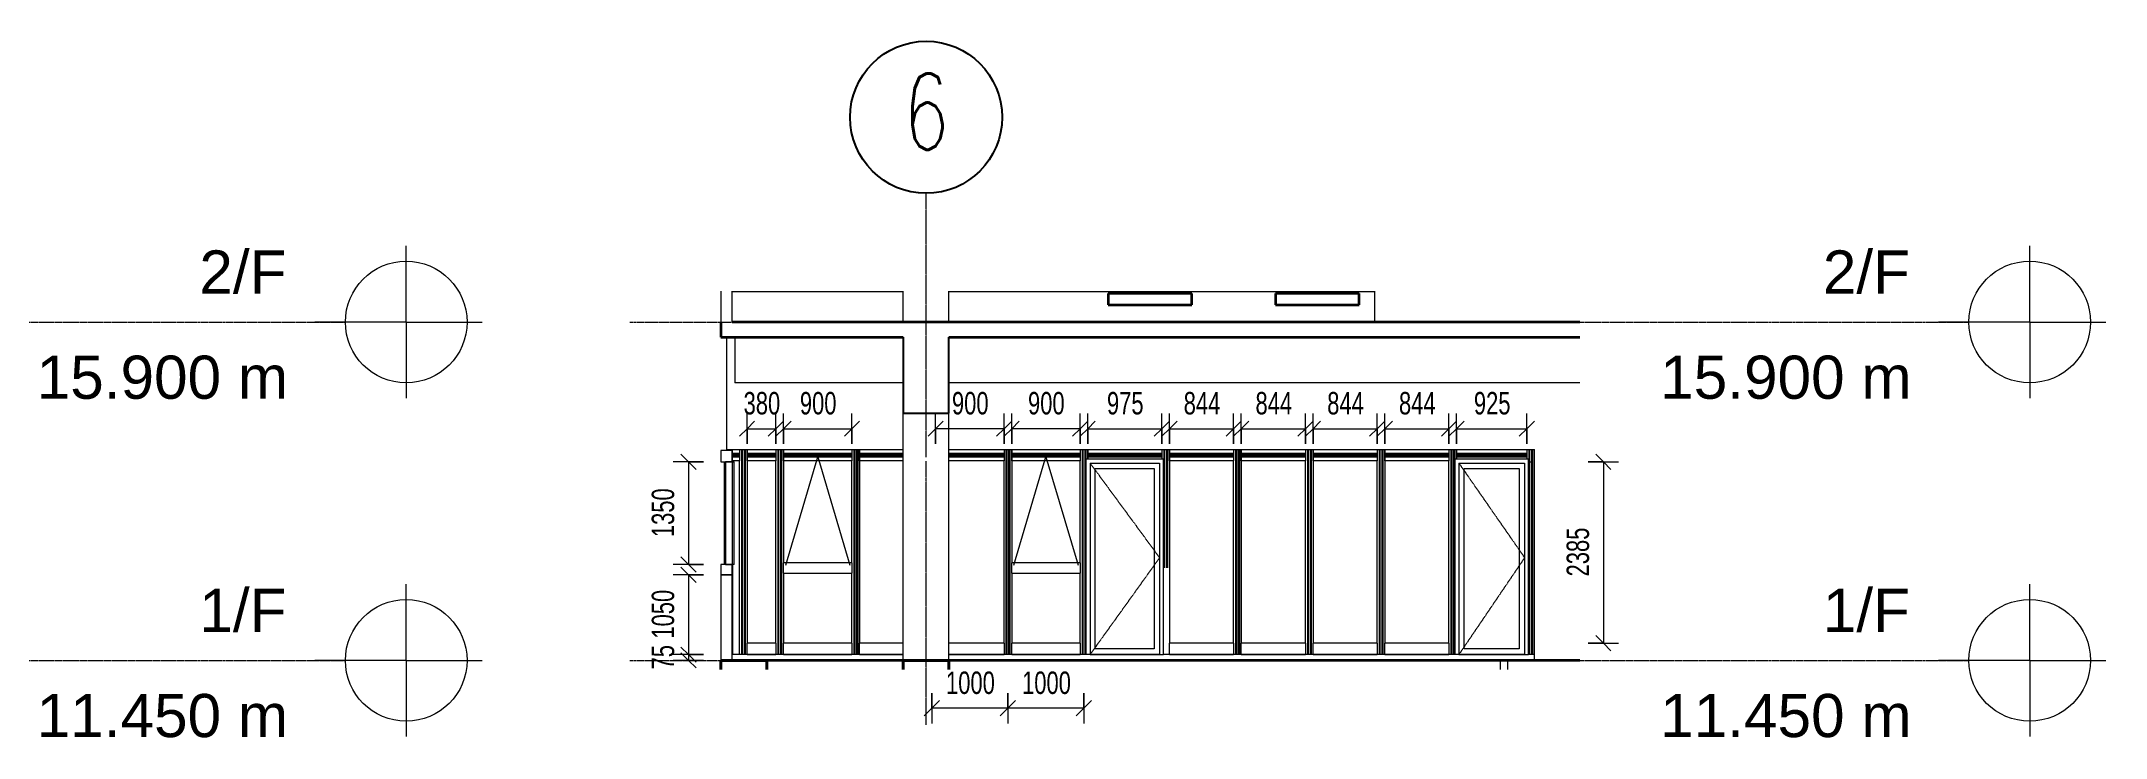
# Model space of a CAD drawing. Header units: millimetres. Extents: x -57519 to 497916, y -349472 to 446842.
# Drawn here: x 246326 to 273472, y 10432 to 19593 of the extents above; entities that cross this region are included whole.
import ezdxf

# ---------------------------------------------------------------- set-up
doc = ezdxf.new("R2010")
doc.units = ezdxf.units.MM
for name, pattern in [('Center', [40, 10, -5, 20, -5]), ('Grid Line__1_200_', [10.5, 6, -1.5, 1.5, -1.5]), ('Hidden', [7.14375, 4.7625, -2.38125])]:
    doc.linetypes.add(name, pattern=pattern)
for name, color, linetype, lineweight in [('A-ANNO-DIMS', 211, 'Continuous', 5), ('A-ANNO-DIMS-200', 211, 'Continuous', 5), ('A-ANNO-NOTE', 131, 'Continuous', 25), ('A-DETL-THIN', 151, 'Continuous', 9), ('A-FLOR', 192, 'Continuous', 5), ('A-FLOR-LEVL', 51, 'Continuous', 5), ('A-GLAZ-CURT', 52, 'Continuous', 20), ('A-GLAZ-CURT-HDLN', 51, 'Hidden', 20), ('A-GLAZ-CWMG', 51, 'Continuous', 20), ('A-WALL', 113, 'Continuous', 20), ('A-WALL-PATT', 111, 'Continuous', 20), ('S-BEAM', 12, 'Continuous', 20), ('S-COLS', 52, 'Continuous', 20), ('S-GRID', 1, 'Continuous', 5), ('S-GRID-IDEN', 1, 'Continuous', 25)]:
    doc.layers.add(name, color=color, linetype=linetype, lineweight=lineweight)
doc.styles.add('Arial_1', font='arial.ttf', dxfattribs={"width": 0.7, "height": 295.05988})
doc.styles.add('RomanS', font='romans__.ttf', dxfattribs={"width": 0.7, "height": 1003.164557})
doc.styles.add('Swis721 BT_9', font='swiss.ttf', dxfattribs={"height": 567.642527})
doc.dimstyles.new('Linear_-_1_5mm_Arial_2', dxfattribs={"dimscale": 304.8, "dimtxt": 300, "dimasz": 0.656168, "dimexe": 0.656168, "dimexo": 0.0625, "dimgap": 0.328084, "dimtad": 1, "dimdec": 0, "dimzin": 0, "dimdsep": 46, "dimtxsty": 'Arial_1', "dimblk1": 'OBLIQUE', "dimblk2": 'OBLIQUE', "dimsah": 1, "dimcen": 0.09, "dimadec": 0, "dimazin": 0, "dimtfac": 1, "dimtdec": 4, "dimtix": 1, "dimtmove": 0, "dimatfit": 3, "dimfxl": 0.656168, "dimfxlon": 1, "dimtvp": 1, "dimtolj": 1, "dimtzin": 0, "dimarcsym": 2})
doc.dimstyles.new('Linear_-_1_5mm_Arial_3', dxfattribs={"dimscale": 304.8, "dimtxt": 300, "dimasz": 0.656168, "dimexe": 0.656168, "dimexo": 0.0625, "dimgap": 0.328084, "dimtad": 1, "dimdec": 0, "dimzin": 0, "dimdsep": 46, "dimtxsty": 'Arial_1', "dimblk1": 'OBLIQUE', "dimblk2": 'OBLIQUE', "dimsah": 1, "dimcen": 0.09, "dimadec": 0, "dimazin": 0, "dimtfac": 1, "dimtdec": 4, "dimtix": 1, "dimtmove": 0, "dimatfit": 3, "dimfxl": 0.656168, "dimfxlon": 1, "dimtvp": 1, "dimtolj": 1, "dimtzin": 0, "dimarcsym": 2})

msp = doc.modelspace()

# ---------------------------------------------------------------- texts
at = {"layer": 'A-FLOR-LEVL', "char_height": 567.64, "attachment_point": 3, "line_spacing_factor": 1.00667, "style": 'Swis721 BT_9'}
for s, insert, width in [('2/F', (249549.9, 16842.2), 1360.666), ('2/F', (270897.4, 16842.2), 1360.666), ('15.900 m', (249571.8, 15458.1), 3923.614), ('15.900 m', (270919.3, 15458.1), 3923.614), ('1/F', (249549.9, 12392.2), 1360.666), ('1/F', (270897.4, 12392.2), 1360.666), ('11.450 m', (249571.8, 11008.1), 3923.614), ('11.450 m', (270919.3, 11008.1), 3923.614)]:
    msp.add_mtext(s, dxfattribs=dict(at, insert=insert, width=width))
at = {"layer": 'S-GRID-IDEN', "lineweight": 5, "insert": (257964.1, 19167.6), "char_height": 1003.165, "width": 792, "attachment_point": 2, "line_spacing_factor": 0.964689, "style": 'RomanS'}
msp.add_mtext('\\fRomanS|b0|i0|c134|p2|;\\W.7;6', dxfattribs=at)

# ---------------------------------------------------------------- blocks, each defined once
blk = doc.blocks.new('System Panel - _DLN__12_12mm laminated clear glass-18442147-Section 1')
at = {"layer": 'A-GLAZ-CURT', "lineweight": 9}
for p, q in [((37884, 14075), (37794, 14075)), ((37794, 14075), (37794, 14060)), ((37884, 12665), (37884, 14075)), ((37794, 12710), (37794, 12665)), ((37794, 12665), (37794, 11526)), ((37884, 11526), (37884, 12665))]:
    blk.add_line(p, q, dxfattribs=at)
blk = doc.blocks.new('Rectangular Mullion - DLN_FRAME 2-18442152-Section 1')
at = {"layer": 'A-GLAZ-CWMG', "lineweight": 9}
for p, q in [((47314, 14175), (47314, 14225)), ((47314, 14160), (47314, 14175)), ((47314, 14175), (48239, 14175)), ((47314, 14140), (47314, 14160)), ((47314, 14160), (48239, 14160)), ((47314, 14125), (47314, 14140)), ((48239, 14140), (47314, 14140)), ((47314, 14095), (47314, 14125)), ((47314, 14125), (48239, 14125)), ((48239, 14225), (48239, 14175)), ((48239, 14175), (48239, 14160)), ((48239, 14160), (48239, 14140)), ((48239, 14140), (48239, 14125)), ((48239, 14125), (48239, 14095))]:
    blk.add_line(p, q, dxfattribs=at)
blk = doc.blocks.new('Rectangular Mullion - DLN_FRAME-18393997-Section 1')
at = {"layer": 'A-GLAZ-CWMG', "lineweight": 9}
for p, q in [((48264, 12665), (48264, 11525)), ((48279, 11525), (48279, 12665)), ((48299, 12665), (48299, 11525)), ((48314, 12665), (48314, 11525)), ((48279, 11525), (48264, 11525)), ((48299, 11525), (48279, 11525)), ((48314, 11525), (48299, 11525))]:
    blk.add_line(p, q, dxfattribs=at)
blk = doc.blocks.new('System Panel - _DLN__12_12mm laminated clear glass-18442162-Section 1')
at = {"layer": 'A-GLAZ-CURT', "lineweight": 9}
for p, q in [((41464, 12598), (41464, 11675)), ((42364, 11675), (42364, 12598))]:
    blk.add_line(p, q, dxfattribs=at)
blk = doc.blocks.new('Curtain Wall Door 1 - Curtain Wall Door 1-18442149-Section 1')
at = {"layer": 'A-GLAZ-CURT', "lineweight": 9}
for p, q in [((43459, 14095), (42444, 14095)), ((42444, 11525), (42444, 14095)), ((42494, 14045), (42494, 11525)), ((42494, 14045), (43409, 14045)), ((42564, 11600), (42564, 13975)), ((42564, 13975), (43339, 13975)), ((43339, 13975), (43339, 11600)), ((43409, 14045), (43409, 11525)), ((43459, 11525), (43459, 14095)), ((42494, 11525), (42444, 11525)), ((42494, 11525), (43409, 11525)), ((43339, 11600), (42564, 11600)), ((43409, 11525), (43459, 11525))]:
    blk.add_line(p, q, dxfattribs=at)
at = {"layer": 'A-GLAZ-CURT-HDLN', "lineweight": 9}
for p, q in [((42494, 14045), (43409, 12800)), ((43409, 12800), (42494, 11525))]:
    blk.add_line(p, q, dxfattribs=at)
blk = doc.blocks.new('System Panel - _DLN__12_12mm laminated clear glass-18442151-Section 1')
at = {"layer": 'A-GLAZ-CURT', "lineweight": 9}
for p, q in [((44383, 14075), (43539, 14075)), ((43539, 14075), (43539, 12665)), ((44383, 12665), (44383, 14075)), ((43539, 12665), (43539, 11675)), ((44383, 11675), (44383, 12665))]:
    blk.add_line(p, q, dxfattribs=at)
blk = doc.blocks.new('Rectangular Mullion - DLN_FRAME 2-18442139-Section 1')
at = {"layer": 'A-GLAZ-CWMG', "lineweight": 9}
for p, q in [((40639, 14175), (41364, 14175)), ((40639, 14160), (41364, 14160)), ((41364, 14140), (40639, 14140)), ((40639, 14125), (41364, 14125)), ((41364, 14225), (41364, 14175)), ((41364, 14175), (41364, 14160)), ((41364, 14160), (41364, 14140)), ((41364, 14140), (41364, 14125)), ((41364, 14125), (41364, 14075))]:
    blk.add_line(p, q, dxfattribs=at)
blk = doc.blocks.new('Rectangular Mullion - DLN_FRAME 2-V5-Section 1')
at = {"layer": 'A-GLAZ-CWMG', "lineweight": 9}
for p, q in [((41464, 14175), (41464, 14225)), ((41464, 14160), (41464, 14175)), ((41464, 14175), (42364, 14175)), ((41464, 14140), (41464, 14160)), ((41464, 14160), (42364, 14160)), ((41464, 14125), (41464, 14140)), ((42364, 14140), (41464, 14140)), ((41464, 14075), (41464, 14125)), ((41464, 14125), (42364, 14125)), ((42364, 14225), (42364, 14175)), ((42364, 14175), (42364, 14160)), ((42364, 14160), (42364, 14140)), ((42364, 14140), (42364, 14125)), ((42364, 14125), (42364, 14075))]:
    blk.add_line(p, q, dxfattribs=at)
blk = doc.blocks.new('Rectangular Mullion - DLN_FRAME 2-18442148-Section 1')
at = {"layer": 'A-GLAZ-CWMG', "lineweight": 9}
for p, q in [((42464, 14175), (42464, 14225)), ((42464, 14160), (42464, 14175)), ((42464, 14175), (43439, 14175)), ((42464, 14140), (42464, 14160)), ((42464, 14160), (43439, 14160)), ((42464, 14125), (42464, 14140)), ((43439, 14140), (42464, 14140)), ((42464, 14095), (42464, 14125)), ((42464, 14125), (43439, 14125)), ((43439, 14225), (43439, 14175)), ((43439, 14175), (43439, 14160)), ((43439, 14160), (43439, 14140)), ((43439, 14140), (43439, 14125)), ((43439, 14125), (43439, 14095))]:
    blk.add_line(p, q, dxfattribs=at)
blk = doc.blocks.new('Rectangular Mullion - DLN_FRAME 2-18442150-Section 1')
at = {"layer": 'A-GLAZ-CWMG', "lineweight": 9}
for p, q in [((43539, 14175), (43539, 14225)), ((43539, 14160), (43539, 14175)), ((43539, 14175), (44383, 14175)), ((43539, 14140), (43539, 14160)), ((43539, 14160), (44383, 14160)), ((43539, 14125), (43539, 14140)), ((44383, 14140), (43539, 14140)), ((43539, 14075), (43539, 14125)), ((43539, 14125), (44383, 14125)), ((44383, 14225), (44383, 14175)), ((44383, 14175), (44383, 14160)), ((44383, 14160), (44383, 14140)), ((44383, 14140), (44383, 14125)), ((44383, 14125), (44383, 14075))]:
    blk.add_line(p, q, dxfattribs=at)
blk = doc.blocks.new('Rectangular Mullion - DLN_150 x 150mm _WD_-STUR_ OPENING-18440278-Section 1')
at = {"layer": 'A-GLAZ-CWMG', "lineweight": 9}
for p, q in [((43539, 11525), (43539, 11675)), ((44383, 11675), (43539, 11675)), ((44383, 11675), (44383, 11525)), ((43539, 11525), (44383, 11525))]:
    blk.add_line(p, q, dxfattribs=at)
blk = doc.blocks.new('Rectangular Mullion - DLN_FRAME-15967582-Section 1')
at = {"layer": 'A-GLAZ-CWMG', "lineweight": 9}
for p, q in [((42389, 12665), (42389, 11525)), ((42404, 11525), (42404, 12665)), ((42424, 12665), (42424, 11525)), ((42439, 12665), (42439, 11525)), ((42404, 11525), (42389, 11525)), ((42424, 11525), (42404, 11525)), ((42439, 11525), (42424, 11525))]:
    blk.add_line(p, q, dxfattribs=at)
blk = doc.blocks.new('Rectangular Mullion - DLN_FRAME-15967581-Section 1')
at = {"layer": 'A-GLAZ-CWMG', "lineweight": 9}
for p, q in [((44408, 12665), (44408, 11525)), ((44423, 11525), (44423, 12665)), ((44443, 12665), (44443, 11525)), ((44458, 12665), (44458, 11525)), ((44423, 11525), (44408, 11525)), ((44443, 11525), (44423, 11525)), ((44458, 11525), (44443, 11525))]:
    blk.add_line(p, q, dxfattribs=at)
blk = doc.blocks.new('System Panel - _DLN__12_12mm laminated clear glass-18442143-Section 1')
at = {"layer": 'A-GLAZ-CURT', "lineweight": 9}
for p, q in [((41364, 14075), (40639, 14075)), ((41364, 12665), (41364, 14075)), ((41364, 11675), (41364, 12665))]:
    blk.add_line(p, q, dxfattribs=at)
blk = doc.blocks.new('System Panel - _DLN__12_12mm laminated clear glass-V6-Section 1')
at = {"layer": 'A-GLAZ-CURT', "lineweight": 9}
for p, q in [((40039, 14075), (39464, 14075)), ((39464, 14075), (39464, 12665)), ((39464, 12665), (39464, 11675))]:
    blk.add_line(p, q, dxfattribs=at)
blk = doc.blocks.new('Rectangular Mullion - DLN_FRAME 2-18442144-Section 1')
at = {"layer": 'A-GLAZ-CWMG', "lineweight": 9}
for p, q in [((37984, 14175), (37984, 14225)), ((37984, 14160), (37984, 14175)), ((37984, 14175), (38364, 14175)), ((37984, 14140), (37984, 14160)), ((37984, 14160), (38364, 14160)), ((37984, 14125), (37984, 14140)), ((38364, 14140), (37984, 14140)), ((37984, 14075), (37984, 14125)), ((37984, 14125), (38364, 14125)), ((38364, 14225), (38364, 14175)), ((38364, 14175), (38364, 14160)), ((38364, 14160), (38364, 14140)), ((38364, 14140), (38364, 14125)), ((38364, 14125), (38364, 14075))]:
    blk.add_line(p, q, dxfattribs=at)
blk = doc.blocks.new('Rectangular Mullion - DLN_FRAME 2-V7-Section 1')
at = {"layer": 'A-GLAZ-CWMG', "lineweight": 9}
for p, q in [((39464, 14175), (39464, 14225)), ((39464, 14160), (39464, 14175)), ((39464, 14175), (40039, 14175)), ((39464, 14140), (39464, 14160)), ((39464, 14160), (40039, 14160)), ((39464, 14125), (39464, 14140)), ((40039, 14140), (39464, 14140)), ((39464, 14075), (39464, 14125)), ((39464, 14125), (40039, 14125))]:
    blk.add_line(p, q, dxfattribs=at)
blk = doc.blocks.new('Rectangular Mullion - DLN_150 x 150mm _WD_-STUR_ OPENING-18440271-Section 1')
at = {"layer": 'A-GLAZ-CWMG', "lineweight": 9}
for p, q in [((38464, 11525), (38464, 11675)), ((39364, 11675), (38464, 11675)), ((39364, 11675), (39364, 11525)), ((38464, 11525), (39364, 11525))]:
    blk.add_line(p, q, dxfattribs=at)
blk = doc.blocks.new('Rectangular Mullion - DLN_150 x 150mm _WD_-STUR_ OPENING-V8-Section 1')
at = {"layer": 'A-GLAZ-CWMG', "lineweight": 9}
for p, q in [((39464, 11525), (39464, 11675)), ((40039, 11675), (39464, 11675)), ((39464, 11525), (40039, 11525))]:
    blk.add_line(p, q, dxfattribs=at)
blk = doc.blocks.new('Rectangular Mullion - DLN_150 x 150mm _WD_-STUR_ OPENING-V9-Section 1')
at = {"layer": 'A-GLAZ-CWMG', "lineweight": 9}
for p, q in [((41364, 11675), (40639, 11675)), ((41364, 11675), (41364, 11525)), ((40639, 11525), (41364, 11525))]:
    blk.add_line(p, q, dxfattribs=at)
blk = doc.blocks.new('Rectangular Mullion - DLN_150 x 150mm _WD_-STUR_ OPENING-18440640-Section 1')
at = {"layer": 'A-GLAZ-CWMG', "lineweight": 9}
for p, q in [((37639, 14210), (37639, 14060)), ((37789, 14210), (37639, 14210)), ((37789, 14060), (37789, 14210)), ((37639, 14060), (37789, 14060))]:
    blk.add_line(p, q, dxfattribs=at)
blk = doc.blocks.new('Rectangular Mullion - DLN_135 x 150mm _WD_-STUR_ OPENING-18440606-Section 1')
at = {"layer": 'A-GLAZ-CWMG', "lineweight": 9}
for p, q in [((37639, 12710), (37639, 12575)), ((37789, 12710), (37639, 12710)), ((37639, 12575), (37789, 12575)), ((37789, 12575), (37789, 12710))]:
    blk.add_line(p, q, dxfattribs=at)
blk = doc.blocks.new('Rectangular Mullion - DLN_FRAME-18440576-Section 1')
at = {"layer": 'A-GLAZ-CWMG', "lineweight": 9}
for p, q in [((37684, 14060), (37684, 12710)), ((37794, 14060), (37699, 14060)), ((37699, 14060), (37699, 12710)), ((37794, 12710), (37794, 14060)), ((37794, 14060), (37814, 14060)), ((37814, 12710), (37814, 14060)), ((37699, 12710), (37794, 12710)), ((37814, 12710), (37794, 12710))]:
    blk.add_line(p, q, dxfattribs=at)
blk = doc.blocks.new('Curtain Wall Door 1 - Curtain Wall Door 1-18442153-Section 1')
at = {"layer": 'A-GLAZ-CURT', "lineweight": 9}
for p, q in [((48259, 14095), (47294, 14095)), ((47294, 11525), (47294, 14095)), ((47344, 14045), (47344, 11525)), ((47344, 14045), (48209, 14045)), ((47414, 11600), (47414, 13975)), ((47414, 13975), (48139, 13975)), ((48139, 13975), (48139, 11600)), ((48209, 14045), (48209, 11525)), ((48259, 11525), (48259, 14095)), ((47344, 11525), (47294, 11525)), ((47344, 11525), (48209, 11525)), ((48139, 11600), (47414, 11600)), ((48209, 11525), (48259, 11525))]:
    blk.add_line(p, q, dxfattribs=at)
at = {"layer": 'A-GLAZ-CURT-HDLN', "lineweight": 9}
for p, q in [((47344, 14045), (48209, 12800)), ((48209, 12800), (47344, 11525))]:
    blk.add_line(p, q, dxfattribs=at)
blk = doc.blocks.new('System Panel - _DLN__12_12mm laminated clear glass-18442163-Section 1')
at = {"layer": 'A-GLAZ-CURT', "lineweight": 9}
for p, q in [((39364, 14075), (38464, 14075)), ((38464, 14075), (38464, 12733)), ((39364, 12733), (39364, 14075))]:
    blk.add_line(p, q, dxfattribs=at)
blk = doc.blocks.new('Rectangular Mullion - DLN_FRAME-16088856-Section 1')
at = {"layer": 'A-GLAZ-CWMG', "lineweight": 9}
for p, q in [((48239, 14225), (48239, 14175)), ((48239, 14125), (48239, 14095)), ((48264, 14225), (48279, 14225)), ((48264, 14225), (48264, 12665)), ((48279, 14225), (48299, 14225)), ((48279, 12665), (48279, 14225)), ((48299, 14225), (48314, 14225)), ((48299, 14225), (48299, 12665)), ((48314, 14225), (48314, 12665))]:
    blk.add_line(p, q, dxfattribs=at)
blk = doc.blocks.new('Rectangular Mullion - DLN_FRAME-16088757-Section 1')
at = {"layer": 'A-GLAZ-CWMG', "lineweight": 9}
for p, q in [((38364, 14225), (38364, 14175)), ((38364, 14125), (38364, 14075)), ((38389, 14225), (38404, 14225)), ((38389, 14225), (38389, 12665)), ((38404, 14225), (38424, 14225)), ((38404, 12665), (38404, 14225)), ((38424, 14225), (38439, 14225)), ((38424, 14225), (38424, 12665)), ((38439, 14225), (38439, 12665)), ((38464, 14225), (38464, 14175)), ((38464, 14125), (38464, 14075))]:
    blk.add_line(p, q, dxfattribs=at)
blk = doc.blocks.new('Rectangular Mullion - DLN_FRAME-V10-Section 1')
at = {"layer": 'A-GLAZ-CWMG', "lineweight": 9}
for p, q in [((42364, 14225), (42364, 14175)), ((42364, 14125), (42364, 14075)), ((42389, 14225), (42404, 14225)), ((42389, 14225), (42389, 12665)), ((42404, 14225), (42424, 14225)), ((42404, 12665), (42404, 14225)), ((42424, 14225), (42439, 14225)), ((42424, 14225), (42424, 12665)), ((42439, 14225), (42439, 12665)), ((42464, 14225), (42464, 14175)), ((42464, 14125), (42464, 14095))]:
    blk.add_line(p, q, dxfattribs=at)
blk = doc.blocks.new('Rectangular Mullion - DLN_FRAME-16088758-Section 1')
at = {"layer": 'A-GLAZ-CWMG', "lineweight": 9}
for p, q in [((43439, 14225), (43439, 14175)), ((43439, 14125), (43439, 14095)), ((43464, 14225), (43479, 14225)), ((43464, 14225), (43464, 12665)), ((43479, 14225), (43499, 14225)), ((43479, 12665), (43479, 14225)), ((43499, 14225), (43514, 14225)), ((43499, 14225), (43499, 12665)), ((43514, 14225), (43514, 12665)), ((43539, 14225), (43539, 14175)), ((43539, 14125), (43539, 14075))]:
    blk.add_line(p, q, dxfattribs=at)
blk = doc.blocks.new('Rectangular Mullion - DLN_FRAME-V11-Section 1')
at = {"layer": 'A-GLAZ-CWMG', "lineweight": 9}
for p, q in [((44383, 14225), (44383, 14175)), ((44383, 14125), (44383, 14075)), ((44408, 14225), (44423, 14225)), ((44408, 14225), (44408, 12665)), ((44423, 14225), (44443, 14225)), ((44423, 12665), (44423, 14225)), ((44443, 14225), (44458, 14225)), ((44443, 14225), (44443, 12665)), ((44458, 14225), (44458, 12665)), ((44483, 14225), (44483, 14175)), ((44483, 14125), (44483, 14075))]:
    blk.add_line(p, q, dxfattribs=at)
blk = doc.blocks.new('Rectangular Mullion - DLN_FRAME-V12-Section 1')
at = {"layer": 'A-GLAZ-CWMG', "lineweight": 9}
for p, q in [((47214, 14225), (47214, 14175)), ((47214, 14125), (47214, 14075)), ((47239, 14225), (47254, 14225)), ((47239, 14225), (47239, 12665)), ((47254, 14225), (47274, 14225)), ((47254, 12665), (47254, 14225)), ((47274, 14225), (47289, 14225)), ((47274, 14225), (47274, 12665)), ((47289, 14225), (47289, 12665)), ((47314, 14225), (47314, 14175)), ((47314, 14125), (47314, 14095))]:
    blk.add_line(p, q, dxfattribs=at)
blk = doc.blocks.new('Rectangular Mullion - DLN_135 x 150mm _WD_-STUR_ OPENING-18442161-Section 1')
at = {"layer": 'A-GLAZ-CWMG', "lineweight": 9}
for p, q in [((41464, 12598), (41464, 12733)), ((42364, 12733), (41464, 12733)), ((41464, 12598), (42364, 12598)), ((42364, 12733), (42364, 12598))]:
    blk.add_line(p, q, dxfattribs=at)
blk = doc.blocks.new('Structural Framing 2 - Structural Framing 2-14365667-Section 1')
at = {"layer": 'S-BEAM', "lineweight": 40}
for p, q in [((37639, 11450), (37639, 11328)), ((38246, 11450), (37639, 11450)), ((38246, 11328), (38246, 11450)), ((40039, 11450), (40039, 11328)), ((40639, 11450), (40039, 11450)), ((40639, 11328), (40639, 11450))]:
    blk.add_line(p, q, dxfattribs=at)
blk = doc.blocks.new('System Panel - _DLN__12_12mm laminated clear glass-18442145-Section 1')
at = {"layer": 'A-GLAZ-CURT', "lineweight": 9}
for p, q in [((38364, 14075), (37984, 14075)), ((37984, 14075), (37984, 12665)), ((38364, 12665), (38364, 14075)), ((37984, 12665), (37984, 11675)), ((38364, 11675), (38364, 12665))]:
    blk.add_line(p, q, dxfattribs=at)
blk = doc.blocks.new('Rectangular Mullion - DLN_FRAME 2-18442146-Section 1')
at = {"layer": 'A-GLAZ-CWMG', "lineweight": 9}
for p, q in [((37794, 14175), (37794, 14225)), ((37794, 14160), (37794, 14175)), ((37794, 14175), (37884, 14175)), ((37794, 14140), (37794, 14160)), ((37794, 14160), (37884, 14160)), ((37794, 14125), (37794, 14140)), ((37884, 14140), (37794, 14140)), ((37794, 14075), (37794, 14125)), ((37794, 14125), (37884, 14125)), ((37884, 14225), (37884, 14175)), ((37884, 14175), (37884, 14160)), ((37884, 14160), (37884, 14140)), ((37884, 14140), (37884, 14125)), ((37884, 14125), (37884, 14075))]:
    blk.add_line(p, q, dxfattribs=at)
blk = doc.blocks.new('Rectangular Mullion - DLN_150 x 150mm _WD_-STUR_ OPENING-18440291-Section 1')
at = {"layer": 'A-GLAZ-CWMG', "lineweight": 9}
for p, q in [((37984, 11525), (37984, 11675)), ((38364, 11675), (37984, 11675)), ((38364, 11675), (38364, 11525)), ((37984, 11525), (38364, 11525))]:
    blk.add_line(p, q, dxfattribs=at)
blk = doc.blocks.new('Level - Bubble - 3_0mm-236686-Section 2')
at = {"layer": 'A-FLOR-LEVL', "lineweight": 15}
for q in [(52351, 12450), (51151, 11450), (52351, 10450), (53351, 11450), (53351, 11450)]:
    blk.add_line((52351, 11450), q, dxfattribs=at)
blk.add_circle((52351, 11450), 800, dxfattribs=at)
blk = doc.blocks.new('Level - Bubble - 3_0mm-236686-Section 1')
at = {"layer": 'A-FLOR-LEVL', "lineweight": 15}
for q in [(54850, 12450), (53650, 11450), (54850, 10450), (55850, 11450), (55850, 11450)]:
    blk.add_line((54850, 11450), q, dxfattribs=at)
blk.add_circle((54850, 11450), 800, dxfattribs=at)
blk = doc.blocks.new('Grid - Bubble - 10mm-1724413-Section 1')
at = {"layer": 'A-ANNO-NOTE'}
blk.add_circle((40339, 18593), 1000, dxfattribs=at)
blk = doc.blocks.new('DIMBLOCK102-Section 1')
at = {"layer": 'A-ANNO-DIMS-200', "transparency": 16777216}
for p, q in [((254836, 14060), (254736, 14160)), ((255036, 14060), (254636, 14060)), ((254836, 14060), (254836, 12710)), ((254836, 14060), (254936, 13960)), ((254836, 14060), (255036, 14060)), ((254836, 12710), (254736, 12810)), ((255036, 12710), (254636, 12710)), ((254836, 12710), (254936, 12610)), ((254836, 12710), (255036, 12710))]:
    blk.add_line(p, q, dxfattribs=at)
at = {"layer": 'A-ANNO-DIMS-200', "color": 0, "transparency": 16777216, "insert": (254353, 13071), "char_height": 295.1, "width": 753.23, "attachment_point": 1, "rotation": 90, "line_spacing_factor": 0.938532, "style": 'Arial_1'}
blk.add_mtext('1350', dxfattribs=at)
blk = doc.blocks.new('_Oblique')
at = {"color": 0, "linetype": 'ByBlock', "lineweight": -2}
blk.add_line((-0.5, -0.5), (0.5, 0.5), dxfattribs=at)
blk = doc.blocks.new('DIMBLOCK103-Section 1')
at = {"layer": 'A-ANNO-DIMS-200', "transparency": 16777216}
for p, q in [((256086, 14297), (256086, 14697)), ((256986, 14297), (256986, 14697)), ((256086, 14497), (255986, 14397)), ((256086, 14497), (256186, 14597)), ((256086, 14497), (256986, 14497)), ((256086, 14497), (256086, 14297)), ((256986, 14497), (256886, 14397)), ((256986, 14497), (257086, 14597)), ((256986, 14497), (256986, 14297))]:
    blk.add_line(p, q, dxfattribs=at)
at = {"layer": 'A-ANNO-DIMS-200', "color": 0, "transparency": 16777216, "insert": (256301, 14980), "char_height": 295.1, "width": 564.92, "attachment_point": 1, "line_spacing_factor": 0.938532, "style": 'Arial_1'}
blk.add_mtext('900', dxfattribs=at)
blk = doc.blocks.new('DIMBLOCK104-Section 1')
at = {"layer": 'A-ANNO-DIMS-200', "transparency": 16777216}
for p, q in [((255036, 12575), (254636, 12575)), ((254836, 12575), (254736, 12675)), ((254836, 12575), (254836, 11525)), ((254836, 12575), (254936, 12475)), ((254836, 12575), (255036, 12575)), ((255036, 11525), (254636, 11525)), ((254836, 11525), (254736, 11625)), ((254836, 11525), (254936, 11425)), ((254836, 11525), (255036, 11525))]:
    blk.add_line(p, q, dxfattribs=at)
at = {"layer": 'A-ANNO-DIMS-200', "color": 0, "transparency": 16777216, "insert": (254353, 11736), "char_height": 295.1, "width": 753.23, "attachment_point": 1, "rotation": 90, "line_spacing_factor": 0.938532, "style": 'Arial_1'}
blk.add_mtext('1050', dxfattribs=at)
blk = doc.blocks.new('DIMBLOCK105-Section 1')
at = {"layer": 'A-ANNO-DIMS-200', "transparency": 16777216}
for p, q in [((255036, 11525), (254636, 11525)), ((255036, 11450), (254636, 11450)), ((254836, 11525), (254736, 11625)), ((254836, 11450), (254736, 11550)), ((254836, 11525), (254836, 11450)), ((254836, 11525), (254936, 11425)), ((254836, 11525), (255036, 11525)), ((254836, 11450), (254936, 11350)), ((254836, 11450), (255036, 11450))]:
    blk.add_line(p, q, dxfattribs=at)
at = {"layer": 'A-ANNO-DIMS-200', "color": 0, "transparency": 16777216, "insert": (254353, 11331), "char_height": 295.1, "width": 376.62, "attachment_point": 1, "rotation": 90, "line_spacing_factor": 0.938532, "style": 'Arial_1'}
blk.add_mtext('75', dxfattribs=at)
blk = doc.blocks.new('DIMBLOCK106-Section 1')
at = {"layer": 'A-ANNO-DIMS-200', "transparency": 16777216}
for p, q in [((260086, 14297), (260086, 14697)), ((261061, 14297), (261061, 14697)), ((260086, 14497), (259986, 14397)), ((260086, 14497), (260186, 14597)), ((260086, 14497), (261061, 14497)), ((260086, 14497), (260086, 14297)), ((261061, 14497), (260961, 14397)), ((261061, 14497), (261161, 14597)), ((261061, 14497), (261061, 14297))]:
    blk.add_line(p, q, dxfattribs=at)
at = {"layer": 'A-ANNO-DIMS-200', "color": 0, "transparency": 16777216, "insert": (260339, 14980), "char_height": 295.1, "width": 564.92, "attachment_point": 1, "line_spacing_factor": 0.938532, "style": 'Arial_1'}
blk.add_mtext('975', dxfattribs=at)
blk = doc.blocks.new('DIMBLOCK107-Section 1')
at = {"layer": 'A-ANNO-DIMS-200', "transparency": 16777216}
for p, q in [((261161, 14297), (261161, 14697)), ((262005, 14297), (262005, 14697)), ((261161, 14497), (261061, 14397)), ((261161, 14497), (261261, 14597)), ((261161, 14497), (262005, 14497)), ((261161, 14497), (261161, 14297)), ((262005, 14497), (261905, 14397)), ((262005, 14497), (262105, 14597)), ((262005, 14497), (262005, 14297))]:
    blk.add_line(p, q, dxfattribs=at)
at = {"layer": 'A-ANNO-DIMS-200', "color": 0, "transparency": 16777216, "insert": (261348, 14980), "char_height": 295.1, "width": 564.92, "attachment_point": 1, "line_spacing_factor": 0.938532, "style": 'Arial_1'}
blk.add_mtext('844', dxfattribs=at)
blk = doc.blocks.new('DIMBLOCK108-Section 1')
at = {"layer": 'A-ANNO-DIMS-200', "transparency": 16777216}
for p, q in [((262105, 14297), (262105, 14697)), ((262949, 14297), (262949, 14697)), ((262105, 14497), (262005, 14397)), ((262105, 14497), (262205, 14597)), ((262105, 14497), (262949, 14497)), ((262105, 14497), (262105, 14297)), ((262949, 14497), (262849, 14397)), ((262949, 14497), (263049, 14597)), ((262949, 14497), (262949, 14297))]:
    blk.add_line(p, q, dxfattribs=at)
at = {"layer": 'A-ANNO-DIMS-200', "color": 0, "transparency": 16777216, "insert": (262292, 14980), "char_height": 295.1, "width": 564.92, "attachment_point": 1, "line_spacing_factor": 0.938532, "style": 'Arial_1'}
blk.add_mtext('844', dxfattribs=at)
blk = doc.blocks.new('DIMBLOCK109-Section 1')
at = {"layer": 'A-ANNO-DIMS-200', "transparency": 16777216}
for p, q in [((263049, 14297), (263049, 14697)), ((263893, 14297), (263893, 14697)), ((263049, 14497), (262949, 14397)), ((263049, 14497), (263149, 14597)), ((263049, 14497), (263893, 14497)), ((263049, 14497), (263049, 14297)), ((263893, 14497), (263793, 14397)), ((263893, 14497), (263993, 14597)), ((263893, 14497), (263893, 14297))]:
    blk.add_line(p, q, dxfattribs=at)
at = {"layer": 'A-ANNO-DIMS-200', "color": 0, "transparency": 16777216, "insert": (263235, 14980), "char_height": 295.1, "width": 564.92, "attachment_point": 1, "line_spacing_factor": 0.938532, "style": 'Arial_1'}
blk.add_mtext('844', dxfattribs=at)
blk = doc.blocks.new('DIMBLOCK110-Section 1')
at = {"layer": 'A-ANNO-DIMS-200', "transparency": 16777216}
for p, q in [((263993, 14297), (263993, 14697)), ((264836, 14297), (264836, 14697)), ((263993, 14497), (263893, 14397)), ((263993, 14497), (264093, 14597)), ((263993, 14497), (264836, 14497)), ((263993, 14497), (263993, 14297)), ((264836, 14497), (264736, 14397)), ((264836, 14497), (264936, 14597)), ((264836, 14497), (264836, 14297))]:
    blk.add_line(p, q, dxfattribs=at)
at = {"layer": 'A-ANNO-DIMS-200', "color": 0, "transparency": 16777216, "insert": (264179, 14980), "char_height": 295.1, "width": 564.92, "attachment_point": 1, "line_spacing_factor": 0.938532, "style": 'Arial_1'}
blk.add_mtext('844', dxfattribs=at)
blk = doc.blocks.new('DIMBLOCK111-Section 1')
at = {"layer": 'A-ANNO-DIMS-200', "transparency": 16777216}
for p, q in [((259086, 14297), (259086, 14697)), ((259986, 14297), (259986, 14697)), ((259086, 14497), (258986, 14397)), ((259086, 14497), (259186, 14597)), ((259986, 14497), (259086, 14497)), ((259086, 14497), (259086, 14297)), ((259986, 14497), (259886, 14397)), ((259986, 14497), (260086, 14597)), ((259986, 14497), (259986, 14297))]:
    blk.add_line(p, q, dxfattribs=at)
at = {"layer": 'A-ANNO-DIMS-200', "color": 0, "transparency": 16777216, "insert": (259301, 14980), "char_height": 295.1, "width": 564.92, "attachment_point": 1, "line_spacing_factor": 0.938532, "style": 'Arial_1'}
blk.add_mtext('900', dxfattribs=at)
blk = doc.blocks.new('DIMBLOCK112-Section 1')
at = {"layer": 'A-ANNO-DIMS-200', "transparency": 16777216}
for p, q in [((258086, 14297), (258086, 14697)), ((258986, 14297), (258986, 14697)), ((258086, 14497), (257986, 14397)), ((258086, 14497), (258186, 14597)), ((258986, 14497), (258086, 14497)), ((258086, 14497), (258086, 14297)), ((258986, 14497), (258886, 14397)), ((258986, 14497), (259086, 14597)), ((258986, 14497), (258986, 14297))]:
    blk.add_line(p, q, dxfattribs=at)
at = {"layer": 'A-ANNO-DIMS-200', "color": 0, "transparency": 16777216, "insert": (258301, 14980), "char_height": 295.1, "width": 564.92, "attachment_point": 1, "line_spacing_factor": 0.938532, "style": 'Arial_1'}
blk.add_mtext('900', dxfattribs=at)
blk = doc.blocks.new('DIMBLOCK113-Section 1')
at = {"layer": 'A-ANNO-DIMS-200', "transparency": 16777216}
for p, q in [((259036, 11020), (259036, 10620)), ((259036, 10820), (259036, 11020)), ((259036, 10820), (259136, 10920)), ((260036, 11020), (260036, 10620)), ((260036, 10820), (260036, 11020)), ((260036, 10820), (260136, 10920)), ((259036, 10820), (258936, 10720)), ((260036, 10820), (259036, 10820)), ((260036, 10820), (259936, 10720))]:
    blk.add_line(p, q, dxfattribs=at)
at = {"layer": 'A-ANNO-DIMS-200', "color": 0, "transparency": 16777216, "insert": (259223, 11303), "char_height": 295.1, "width": 753.23, "attachment_point": 1, "line_spacing_factor": 0.938532, "style": 'Arial_1'}
blk.add_mtext('1000', dxfattribs=at)
blk = doc.blocks.new('DIMBLOCK114-Section 1')
at = {"layer": 'A-ANNO-DIMS-200', "transparency": 16777216}
for p, q in [((258036, 11020), (258036, 10620)), ((258036, 10820), (258036, 11020)), ((258036, 10820), (258136, 10920)), ((259036, 11020), (259036, 10620)), ((259036, 10820), (259036, 11020)), ((259036, 10820), (259136, 10920)), ((258036, 10820), (257936, 10720)), ((259036, 10820), (258036, 10820)), ((259036, 10820), (258936, 10720))]:
    blk.add_line(p, q, dxfattribs=at)
at = {"layer": 'A-ANNO-DIMS-200', "color": 0, "transparency": 16777216, "insert": (258223, 11303), "char_height": 295.1, "width": 753.23, "attachment_point": 1, "line_spacing_factor": 0.938532, "style": 'Arial_1'}
blk.add_mtext('1000', dxfattribs=at)
blk = doc.blocks.new('DIMBLOCK115-Section 1')
at = {"layer": 'A-ANNO-DIMS-200', "transparency": 16777216}
for p, q in [((266866, 14060), (266766, 14160)), ((266666, 14060), (267066, 14060)), ((266866, 14060), (266666, 14060)), ((266866, 14060), (266866, 11675)), ((266866, 14060), (266966, 13960)), ((266666, 11675), (267066, 11675)), ((266866, 11675), (266666, 11675)), ((266866, 11675), (266766, 11775)), ((266866, 11675), (266966, 11575))]:
    blk.add_line(p, q, dxfattribs=at)
at = {"layer": 'A-ANNO-DIMS-200', "color": 0, "transparency": 16777216, "insert": (266383, 12554), "char_height": 295.1, "width": 753.23, "attachment_point": 1, "rotation": 90, "line_spacing_factor": 0.938532, "style": 'Arial_1'}
blk.add_mtext('2385', dxfattribs=at)
blk = doc.blocks.new('DIMBLOCK116-Section 1')
at = {"layer": 'A-ANNO-DIMS-200', "transparency": 16777216}
for p, q in [((255606, 14297), (255606, 14697)), ((255986, 14297), (255986, 14697)), ((255606, 14497), (255506, 14397)), ((255606, 14497), (255706, 14597)), ((255606, 14497), (255986, 14497)), ((255606, 14497), (255606, 14297)), ((255986, 14497), (255886, 14397)), ((255986, 14497), (256086, 14597)), ((255986, 14497), (255986, 14297))]:
    blk.add_line(p, q, dxfattribs=at)
at = {"layer": 'A-ANNO-DIMS-200', "color": 0, "transparency": 16777216, "insert": (255561, 14980), "char_height": 295.1, "width": 564.92, "attachment_point": 1, "line_spacing_factor": 0.938532, "style": 'Arial_1'}
blk.add_mtext('380', dxfattribs=at)
blk = doc.blocks.new('DIMBLOCK117-Section 1')
at = {"layer": 'A-ANNO-DIMS-200', "transparency": 16777216}
for p, q in [((264936, 14297), (264936, 14697)), ((265861, 14297), (265861, 14697)), ((264936, 14497), (264836, 14397)), ((264936, 14497), (265036, 14597)), ((264936, 14497), (265861, 14497)), ((264936, 14497), (264936, 14297)), ((265861, 14497), (265761, 14397)), ((265861, 14497), (265961, 14597)), ((265861, 14497), (265861, 14297))]:
    blk.add_line(p, q, dxfattribs=at)
at = {"layer": 'A-ANNO-DIMS-200', "color": 0, "transparency": 16777216, "insert": (265164, 14980), "char_height": 295.1, "width": 564.92, "attachment_point": 1, "line_spacing_factor": 0.938532, "style": 'Arial_1'}
blk.add_mtext('925', dxfattribs=at)

# ---------------------------------------------------------------- dimensions: what is measured, and where the dimension line sits
at = {"layer": 'A-ANNO-DIMS'}
for base, p1, p2, dimstyle, override, picture, middle in [((255986.4, 14497), (255606.4, 14297), (255986.4, 14297), 'Linear_-_1_5mm_Arial_2', {"dimpost": '<>', "dimfxl": 380}, 'DIMBLOCK116-Section 1', (255796.4, 14747.7)), ((256986.4, 14497), (256086.4, 14297), (256986.4, 14297), 'Linear_-_1_5mm_Arial_2', {"dimpost": '<>', "dimfxl": 900}, 'DIMBLOCK103-Section 1', (256536.4, 14747.6)), ((258086.4, 14497), (258986.4, 14297), (258086.4, 14297), 'Linear_-_1_5mm_Arial_2', {"dimpost": '<>', "dimfxl": 900}, 'DIMBLOCK112-Section 1', (258536.4, 14747.6)), ((259086.4, 14497), (259986.4, 14297), (259086.4, 14297), 'Linear_-_1_5mm_Arial_2', {"dimpost": '<>', "dimfxl": 900}, 'DIMBLOCK111-Section 1', (259536.4, 14747.6)), ((261061.4, 14497), (260086.4, 14297), (261061.4, 14297), 'Linear_-_1_5mm_Arial_2', {"dimpost": '<>', "dimfxl": 975}, 'DIMBLOCK106-Section 1', (260573.9, 14747.6)), ((262005.1, 14497), (261161.4, 14297), (262005.1, 14297), 'Linear_-_1_5mm_Arial_2', {"dimpost": '<>', "dimfxl": 843.75}, 'DIMBLOCK107-Section 1', (261583.3, 14747.6)), ((262948.9, 14497), (262105.1, 14297), (262948.9, 14297), 'Linear_-_1_5mm_Arial_2', {"dimpost": '<>', "dimfxl": 843.75}, 'DIMBLOCK108-Section 1', (262527, 14747.6)), ((263892.6, 14497), (263048.9, 14297), (263892.6, 14297), 'Linear_-_1_5mm_Arial_2', {"dimpost": '<>', "dimfxl": 843.75}, 'DIMBLOCK109-Section 1', (263470.8, 14747.6)), ((264836.4, 14497), (263992.6, 14297), (264836.4, 14297), 'Linear_-_1_5mm_Arial_2', {"dimpost": '<>', "dimfxl": 843.75}, 'DIMBLOCK110-Section 1', (264414.5, 14747.6)), ((265861.4, 14497), (264936.4, 14297), (265861.4, 14297), 'Linear_-_1_5mm_Arial_2', {"dimpost": '<>', "dimfxl": 925}, 'DIMBLOCK117-Section 1', (265398.9, 14747.6)), ((258036.4, 10820.2), (259036.4, 11020.2), (258036.4, 11020.2), 'Linear_-_1_5mm_Arial_3', {"dimpost": '<>', "dimfxl": 1000}, 'DIMBLOCK114-Section 1', (258536.4, 11070.8)), ((259036.4, 10820.2), (260036.4, 11020.2), (259036.4, 11020.2), 'Linear_-_1_5mm_Arial_3', {"dimpost": '<>', "dimfxl": 1000}, 'DIMBLOCK113-Section 1', (259536.4, 11070.8))]:
    dim = msp.add_linear_dim(base=base, p1=p1, p2=p2, dimstyle=dimstyle, override=override, dxfattribs=at)
    dim.commit()
    dim.dimension.update_dxf_attribs({"geometry": picture, "text_midpoint": middle})
for base, p1, p2, override, picture, middle in [((254835.5, 12710), (255035.5, 14060), (255035.5, 12710), {"dimpost": '<>', "dimfxl": 1350}, 'DIMBLOCK102-Section 1', (254584.8, 13385)), ((266866.2, 11675), (266666.2, 14060), (266666.2, 11675), {"dimpost": '<>', "dimfxl": 2385}, 'DIMBLOCK115-Section 1', (266615.5, 12867.5)), ((254835.5, 11525), (255035.5, 12575), (255035.5, 11525), {"dimpost": '<>', "dimfxl": 1050}, 'DIMBLOCK104-Section 1', (254584.9, 12050)), ((254835.5, 11450), (255035.5, 11525), (255035.5, 11450), {"dimpost": '<>', "dimfxl": 75}, 'DIMBLOCK105-Section 1', (254585.5, 11487.5))]:
    dim = msp.add_linear_dim(base=base, p1=p1, p2=p2, angle=90, dimstyle='Linear_-_1_5mm_Arial_2', override=override, dxfattribs=at)
    dim.commit()
    dim.dimension.update_dxf_attribs({"geometry": picture, "text_midpoint": middle})

# ---------------------------------------------------------------- hatches: boundary and pattern name
at = {"layer": 'A-WALL-PATT', "lineweight": 9}
h = msp.add_hatch(dxfattribs=at)
h.set_pattern_fill('FP_3', color=256, style=0, pattern_type=2)
h.set_pattern_definition([(180, (255261.4, 15900), (-5e-14, -400), [])])
h.paths.add_polyline_path([(262136.6, 15900), (263861.4, 15900), (263861.4, 16306.3), (258261.4, 16306.3), (258261.4, 15900), (261453.4, 15900)], flags=0)
h.paths.add_polyline_path([(255411.4, 15900), (257661.4, 15900), (257661.4, 16306.3), (255411.4, 16306.3), (255411.4, 15903.1)], flags=0)
h.paths.add_polyline_path([(263653.4, 16125), (262553.4, 16125), (262553.4, 16275), (263653.4, 16275)], flags=0)
h.paths.add_polyline_path([(261453.4, 16125), (260353.4, 16125), (260353.4, 16275), (261453.4, 16275)], flags=0)

# ---------------------------------------------------------------- linework, layer by layer
at = {"layer": 'A-DETL-THIN'}
for p, q in [((256114.5, 12702.5), (256536.4, 14125)), ((256536.4, 14125), (256958.3, 12702.5)), ((259114.5, 12702.5), (259536.4, 14125)), ((259536.4, 14125), (259958.3, 12702.5)), ((265881.4, 14060), (265921.4, 14060))]:
    msp.add_line(p, q, dxfattribs=at)
at = {"layer": 'A-FLOR', "lineweight": 35}
for p, q in [((261453.4, 16275), (260353.4, 16275)), ((260353.4, 16275), (260353.4, 16125)), ((260353.4, 16125), (261453.4, 16125)), ((261453.4, 16125), (261453.4, 16275)), ((263653.4, 16275), (262553.4, 16275)), ((262553.4, 16275), (262553.4, 16125)), ((262553.4, 16125), (263653.4, 16125)), ((263653.4, 16125), (263653.4, 16275)), ((255261.4, 15900), (255261.4, 15700)), ((266556.5, 15900), (255411.4, 15900)), ((255261.4, 15700), (257661.4, 15700)), ((258261.4, 15700), (266556.5, 15700)), ((266556.5, 11450), (255261.4, 11450)), ((255261.4, 11450), (255261.4, 11328.2))]:
    msp.add_line(p, q, dxfattribs=at)
at = {"layer": 'A-FLOR', "lineweight": 9}
for p, q in [((255446, 15700), (255446, 15100)), ((257661.4, 15100), (255446, 15100)), ((266556.5, 15100), (258261.4, 15100))]:
    msp.add_line(p, q, dxfattribs=at)
at = {"layer": 'A-FLOR', "lineweight": 25}
for p, q in [((257661.4, 15700), (257661.4, 14700)), ((258261.4, 14700), (258261.4, 15700)), ((257661.4, 14700), (258261.4, 14700))]:
    msp.add_line(p, q, dxfattribs=at)
at = {"layer": 'A-FLOR-LEVL', "linetype": 'Center'}
for p, q in [((238851.9, 15900), (250324.4, 15900)), ((254065, 15900), (271671.9, 15900)), ((238851.9, 11450), (250324.4, 11450)), ((254065, 11450), (271671.9, 11450))]:
    msp.add_line(p, q, dxfattribs=at)
at = {"layer": 'A-WALL'}
for p, q in [((255261.4, 16306.3), (255261.4, 15900)), ((255411.4, 15900), (255411.4, 16306.3)), ((255411.4, 12575), (255261.4, 12575)), ((255261.4, 12575), (255261.4, 11450)), ((255411.4, 11450), (255411.4, 12575)), ((255261.4, 11450), (255411.4, 11450)), ((265511.4, 11450), (265511.4, 11328.2)), ((265611.4, 11450), (265511.4, 11450)), ((265611.4, 11328.2), (265611.4, 11450))]:
    msp.add_line(p, q, dxfattribs=at)
at = {"layer": 'A-WALL', "lineweight": 15}
for p, q in [((263861.4, 15900), (263861.4, 16306.3)), ((255336.4, 15700), (255336.4, 14225)), ((255336.4, 14225), (255531.4, 14225)), ((255581.4, 14225), (256011.4, 14225)), ((256061.4, 14225), (257011.4, 14225)), ((257061.4, 14225), (257661.4, 14225)), ((258261.4, 14225), (259011.4, 14225)), ((259061.4, 14225), (260011.4, 14225)), ((260061.4, 14225), (261086.4, 14225)), ((261136.4, 14225), (262030.1, 14225)), ((262080.1, 14225), (262973.9, 14225)), ((263023.9, 14225), (263917.6, 14225)), ((263967.6, 14225), (264861.4, 14225)), ((264911.4, 14225), (265886.4, 14225)), ((265936.4, 14225), (265961.4, 14225)), ((265961.4, 11450), (265961.4, 14225)), ((255531.4, 11526.2), (255411.4, 11526.2)), ((256011.4, 11526.2), (255581.4, 11526.2)), ((257011.4, 11526.2), (256061.4, 11526.2)), ((257661.4, 11526.2), (257061.4, 11526.2)), ((259011.4, 11526.2), (258261.2, 11526.2)), ((260011.4, 11526.2), (259061.4, 11526.2)), ((260066.4, 11526.2), (260061.4, 11526.2)), ((261031.4, 11526.2), (260116.4, 11526.2)), ((262030.1, 11526.2), (261081.4, 11526.2)), ((262973.9, 11526.2), (262080.1, 11526.2)), ((263917.6, 11526.2), (263023.9, 11526.2)), ((264861.4, 11526.2), (263967.6, 11526.2)), ((264916.4, 11526.2), (264911.4, 11526.2)), ((265831.4, 11526.2), (264966.4, 11526.2)), ((265886.4, 11526.2), (265881.4, 11526.2)), ((265961.4, 11526.2), (265936.4, 11526.2))]:
    msp.add_line(p, q, dxfattribs=at)
at = {"layer": 'S-COLS', "lineweight": 15}
for p, q in [((257661.4, 15900), (257661.4, 16306.3)), ((258261.4, 15900), (258261.4, 16306.3)), ((257661.4, 11525), (257661.4, 14700)), ((258261.4, 11525), (258261.4, 14700)), ((257661.4, 11450), (257661.4, 11525)), ((258261.4, 11450), (258261.4, 11525))]:
    msp.add_line(p, q, dxfattribs=at)
at = {"layer": 'S-GRID', "linetype": 'Grid Line__1_200_', "lineweight": 18}
for p, q in [((257961.4, 14122.9), (257961.4, 17592.7)), ((257961.4, 10602.3), (257961.4, 14072.1))]:
    msp.add_line(p, q, dxfattribs=at)

# ---------------------------------------------------------------- block references
at = {"layer": 'A-FLOR-LEVL', "lineweight": 15}
for name, p in [('Level - Bubble - 3_0mm-236686-Section 2', (198773.6, 4450)), ('Level - Bubble - 3_0mm-236686-Section 1', (217622.1, 4450)), ('Level - Bubble - 3_0mm-236686-Section 2', (198773.6, 0)), ('Level - Bubble - 3_0mm-236686-Section 1', (217622.1, 0))]:
    msp.add_blockref(name, p, dxfattribs=at)
at = {"layer": 'A-GLAZ-CURT', "lineweight": 9}
for name, p in [('System Panel - _DLN__12_12mm laminated clear glass-18442147-Section 1', (217622.1, 0)), ('System Panel - _DLN__12_12mm laminated clear glass-18442145-Section 1', (217622.1, 0)), ('System Panel - _DLN__12_12mm laminated clear glass-18442163-Section 1', (217622.1, 0)), ('System Panel - _DLN__12_12mm laminated clear glass-V6-Section 1', (217622.1, 0)), ('System Panel - _DLN__12_12mm laminated clear glass-18442143-Section 1', (217622.1, 0)), ('System Panel - _DLN__12_12mm laminated clear glass-18442163-Section 1', (220622.1, 0)), ('Curtain Wall Door 1 - Curtain Wall Door 1-18442149-Section 1', (217622.1, 0)), ('System Panel - _DLN__12_12mm laminated clear glass-18442151-Section 1', (217622.1, 0)), ('System Panel - _DLN__12_12mm laminated clear glass-18442151-Section 1', (218565.9, 0)), ('System Panel - _DLN__12_12mm laminated clear glass-18442151-Section 1', (219509.6, 0)), ('System Panel - _DLN__12_12mm laminated clear glass-18442151-Section 1', (220453.4, 0)), ('Curtain Wall Door 1 - Curtain Wall Door 1-18442153-Section 1', (217622.1, 0)), ('System Panel - _DLN__12_12mm laminated clear glass-18442162-Section 1', (214622.1, 0)), ('System Panel - _DLN__12_12mm laminated clear glass-18442162-Section 1', (217622.1, 0))]:
    msp.add_blockref(name, p, dxfattribs=at)
at = {"layer": 'A-GLAZ-CWMG', "lineweight": 9}
for name, p in [('Rectangular Mullion - DLN_150 x 150mm _WD_-STUR_ OPENING-18440640-Section 1', (217622.1, 0)), ('Rectangular Mullion - DLN_FRAME 2-18442146-Section 1', (217622.1, 0)), ('Rectangular Mullion - DLN_FRAME-V11-Section 1', (211123.4, 0)), ('Rectangular Mullion - DLN_FRAME 2-18442144-Section 1', (217622.1, 0)), ('Rectangular Mullion - DLN_FRAME-16088757-Section 1', (217622.1, 0)), ('Rectangular Mullion - DLN_FRAME 2-V5-Section 1', (214622.1, 0)), ('Rectangular Mullion - DLN_FRAME-16088757-Section 1', (218622.1, 0)), ('Rectangular Mullion - DLN_FRAME 2-V7-Section 1', (217622.1, 0)), ('Rectangular Mullion - DLN_FRAME 2-18442139-Section 1', (217622.1, 0)), ('Rectangular Mullion - DLN_FRAME-16088757-Section 1', (220622.1, 0)), ('Rectangular Mullion - DLN_FRAME 2-V5-Section 1', (217622.1, 0)), ('Rectangular Mullion - DLN_FRAME-V10-Section 1', (217622.1, 0)), ('Rectangular Mullion - DLN_FRAME 2-18442148-Section 1', (217622.1, 0)), ('Rectangular Mullion - DLN_FRAME-16088758-Section 1', (217622.1, 0)), ('Rectangular Mullion - DLN_FRAME 2-18442150-Section 1', (217622.1, 0)), ('Rectangular Mullion - DLN_FRAME-V11-Section 1', (217622.1, 0)), ('Rectangular Mullion - DLN_FRAME 2-18442150-Section 1', (218565.9, 0)), ('Rectangular Mullion - DLN_FRAME-V11-Section 1', (218565.9, 0)), ('Rectangular Mullion - DLN_FRAME 2-18442150-Section 1', (219509.6, 0)), ('Rectangular Mullion - DLN_FRAME-V11-Section 1', (219509.6, 0)), ('Rectangular Mullion - DLN_FRAME 2-18442150-Section 1', (220453.4, 0)), ('Rectangular Mullion - DLN_FRAME-V12-Section 1', (217622.1, 0)), ('Rectangular Mullion - DLN_FRAME 2-18442152-Section 1', (217622.1, 0)), ('Rectangular Mullion - DLN_FRAME-16088856-Section 1', (217622.1, 0)), ('Rectangular Mullion - DLN_FRAME-18440576-Section 1', (217622.1, 0)), ('Rectangular Mullion - DLN_135 x 150mm _WD_-STUR_ OPENING-18440606-Section 1', (217622.1, 0)), ('Rectangular Mullion - DLN_FRAME-15967581-Section 1', (211123.4, 0)), ('Rectangular Mullion - DLN_FRAME-15967582-Section 1', (213622.1, 0)), ('Rectangular Mullion - DLN_135 x 150mm _WD_-STUR_ OPENING-18442161-Section 1', (214622.1, 0)), ('Rectangular Mullion - DLN_FRAME-15967582-Section 1', (214622.1, 0)), ('Rectangular Mullion - DLN_FRAME-15967582-Section 1', (216622.1, 0)), ('Rectangular Mullion - DLN_135 x 150mm _WD_-STUR_ OPENING-18442161-Section 1', (217622.1, 0)), ('Rectangular Mullion - DLN_FRAME-15967582-Section 1', (217622.1, 0)), ('Rectangular Mullion - DLN_FRAME-15967581-Section 1', (217622.1, 0)), ('Rectangular Mullion - DLN_FRAME-15967581-Section 1', (218565.9, 0)), ('Rectangular Mullion - DLN_FRAME-15967581-Section 1', (219509.6, 0)), ('Rectangular Mullion - DLN_FRAME-15967581-Section 1', (220453.4, 0)), ('Rectangular Mullion - DLN_FRAME-18393997-Section 1', (217622.1, 0)), ('Rectangular Mullion - DLN_150 x 150mm _WD_-STUR_ OPENING-18440291-Section 1', (217622.1, 0)), ('Rectangular Mullion - DLN_150 x 150mm _WD_-STUR_ OPENING-18440271-Section 1', (217622.1, 0)), ('Rectangular Mullion - DLN_150 x 150mm _WD_-STUR_ OPENING-V8-Section 1', (217622.1, 0)), ('Rectangular Mullion - DLN_150 x 150mm _WD_-STUR_ OPENING-V9-Section 1', (217622.1, 0)), ('Rectangular Mullion - DLN_150 x 150mm _WD_-STUR_ OPENING-18440271-Section 1', (220622.1, 0)), ('Rectangular Mullion - DLN_150 x 150mm _WD_-STUR_ OPENING-18440278-Section 1', (217622.1, 0)), ('Rectangular Mullion - DLN_150 x 150mm _WD_-STUR_ OPENING-18440278-Section 1', (218565.9, 0)), ('Rectangular Mullion - DLN_150 x 150mm _WD_-STUR_ OPENING-18440278-Section 1', (219509.6, 0)), ('Rectangular Mullion - DLN_150 x 150mm _WD_-STUR_ OPENING-18440278-Section 1', (220453.4, 0))]:
    msp.add_blockref(name, p, dxfattribs=at)
at = {"layer": 'S-BEAM', "lineweight": 15}
msp.add_blockref('Structural Framing 2 - Structural Framing 2-14365667-Section 1', (217622.1, 0), dxfattribs=at)
at = {"layer": 'S-GRID-IDEN'}
msp.add_blockref('Grid - Bubble - 10mm-1724413-Section 1', (217622.1, 0), dxfattribs=at)

msp.set_redraw_order([(e.dxf.handle, doc.entitydb.next_handle()) for e in msp.query("TEXT MTEXT ATTDEF DIMENSION ARC_DIMENSION")])  # texts and dimensions are drawn at this point

doc.saveas('drawing.dxf')
